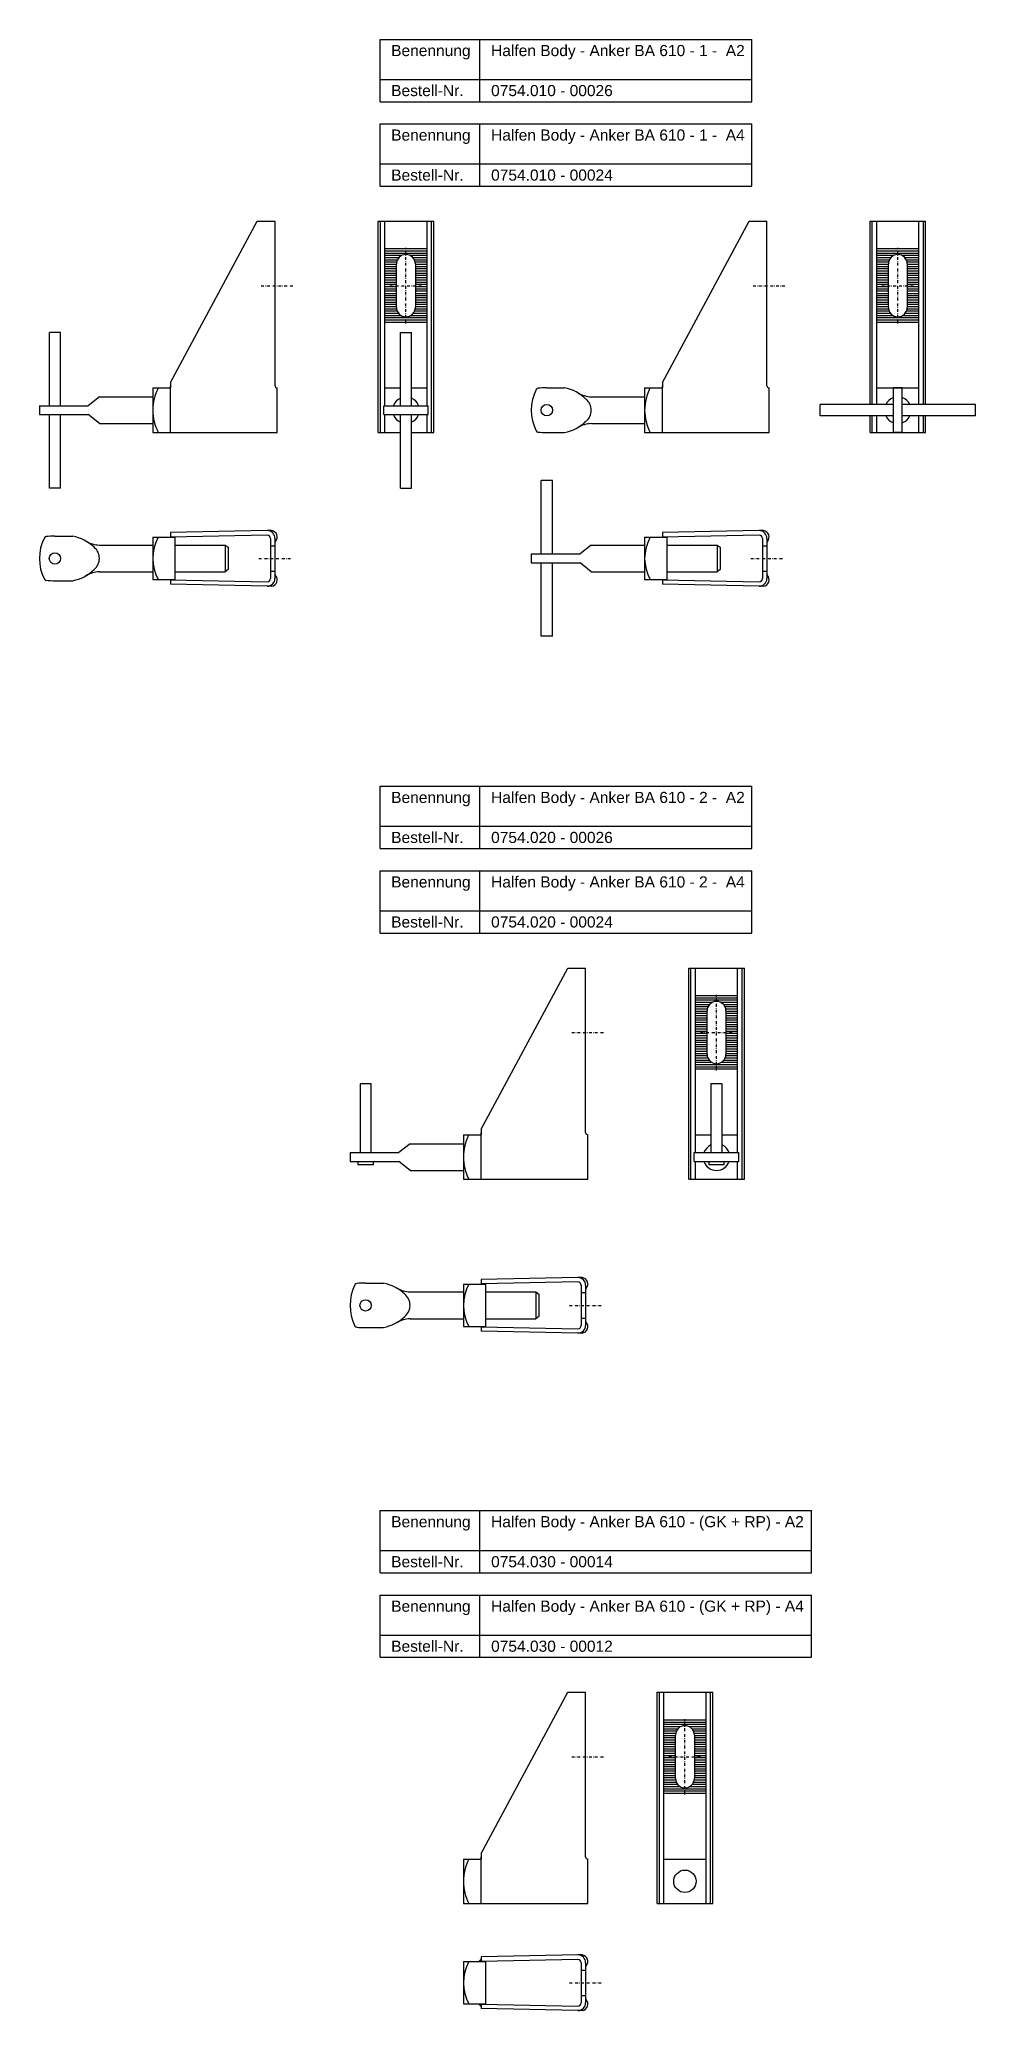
# Model space of a CAD drawing. Header units: millimetres. Extents: x -120 to 1185, y -484 to 859.
# Drawn here: x -120 to 301, y -28 to 859 of the extents above; entities that cross this region are included whole.
import ezdxf

# ---------------------------------------------------------------- set-up
doc = ezdxf.new("R2010")
doc.units = ezdxf.units.MM
doc.header["$LTSCALE"] = 10
doc.linetypes.add('STRICHPUNKT2', pattern=[0.5, 0.25, -0.125, 0, -0.125])
doc.layers.add('HALFEN', color=2, linetype='Continuous')
doc.styles.add('ARIAL50', font='ARIAL.TTF', dxfattribs={"height": 5})

msp = doc.modelspace()

# ---------------------------------------------------------------- texts
at = {"layer": 'HALFEN', "style": 'ARIAL50'}
for s, p in [('Benennung', (37.89, 851.04)), ('Halfen Body - Anker BA 610 - 1 -  A2', (82.85, 851.04)), ('Bestell-Nr.', (37.89, 833.04)), ('0754.010 - 00026', (82.85, 833.04)), ('Benennung', (37.89, 813.04)), ('Halfen Body - Anker BA 610 - 1 -  A4', (82.85, 813.04)), ('Bestell-Nr.', (37.89, 795.04)), ('0754.010 - 00024', (82.85, 795.04)), ('Benennung', (37.89, 515.16)), ('Halfen Body - Anker BA 610 - 2 -  A2', (82.85, 515.16)), ('Bestell-Nr.', (37.89, 497.16)), ('0754.020 - 00026', (82.85, 497.16)), ('Benennung', (37.89, 477.16)), ('Halfen Body - Anker BA 610 - 2 -  A4', (82.85, 477.16)), ('Bestell-Nr.', (37.89, 459.16)), ('0754.020 - 00024', (82.85, 459.16)), ('Benennung', (37.89, 189.45)), ('Halfen Body - Anker BA 610 - (GK + RP) - A2', (82.85, 189.45)), ('Bestell-Nr.', (37.89, 171.45)), ('0754.030 - 00014', (82.85, 171.45)), ('Benennung', (37.89, 151.45)), ('Halfen Body - Anker BA 610 - (GK + RP) - A4', (82.85, 151.45)), ('Bestell-Nr.', (37.89, 133.45)), ('0754.030 - 00012', (82.85, 133.45))]:
    msp.add_text(s, height=5, dxfattribs=at).set_placement(p)

# ---------------------------------------------------------------- linework, layer by layer
at = {"layer": 'HALFEN'}
for p, q in [((32.89, 858.54), (200.09, 858.54)), ((32.89, 830.54), (32.89, 858.54)), ((77.85, 830.54), (77.85, 858.54)), ((200.09, 830.54), (200.09, 858.54)), ((32.89, 840.54), (200.09, 840.54)), ((32.89, 830.54), (200.09, 830.54)), ((32.89, 820.54), (200.09, 820.54)), ((32.89, 792.54), (32.89, 820.54)), ((77.85, 792.54), (77.85, 820.54)), ((200.09, 792.54), (200.09, 820.54)), ((32.89, 802.54), (200.09, 802.54)), ((32.89, 792.54), (200.09, 792.54)), ((-61.38, 704.3), (-22.38, 776.8)), ((-22.38, 776.8), (-14.38, 776.8)), ((-14.38, 702.8), (-14.38, 776.8)), ((32.02, 681.8), (32.02, 776.8)), ((32.02, 776.8), (57.02, 776.8)), ((33.02, 681.8), (33.02, 776.8)), ((35.02, 693.8), (35.02, 776.8)), ((54.02, 693.8), (54.02, 776.8)), ((56.02, 681.8), (56.02, 776.8)), ((57.02, 681.8), (57.02, 776.8)), ((159.94, 704.3), (198.94, 776.8)), ((198.94, 776.8), (206.94, 776.8)), ((206.94, 702.8), (206.94, 776.8)), ((253.34, 776.8), (278.34, 776.8)), ((253.34, 694.3), (253.34, 776.8)), ((254.34, 694.3), (254.34, 776.8)), ((256.34, 694.3), (256.34, 776.8)), ((275.34, 694.3), (275.34, 776.8)), ((277.34, 694.3), (277.34, 776.8)), ((278.34, 694.3), (278.34, 776.8)), ((54.03, 764.3), (35.03, 764.3)), ((54.03, 763.3), (35.03, 763.3)), ((275.35, 764.3), (256.35, 764.3)), ((275.35, 763.3), (256.35, 763.3)), ((54.03, 762.3), (35.03, 762.3)), ((42.52, 761.3), (35.03, 761.3)), ((41.28, 760.3), (35.03, 760.3)), ((40.65, 759.3), (35.03, 759.3)), ((40.34, 758.3), (35.03, 758.3)), ((40.27, 757.3), (35.03, 757.3)), ((40.27, 756.3), (35.03, 756.3)), ((40.27, 755.3), (35.03, 755.3)), ((40.27, 754.3), (35.03, 754.3)), ((40.27, 738.05), (40.27, 757.55)), ((54.03, 761.3), (46.52, 761.3)), ((54.03, 760.3), (47.76, 760.3)), ((54.03, 759.3), (48.4, 759.3)), ((54.03, 758.3), (48.71, 758.3)), ((48.77, 757.55), (48.77, 738.05)), ((54.03, 757.3), (48.77, 757.3)), ((54.03, 756.3), (48.77, 756.3)), ((54.03, 755.3), (48.77, 755.3)), ((54.03, 754.3), (48.77, 754.3)), ((275.35, 762.3), (256.35, 762.3)), ((263.84, 761.3), (256.35, 761.3)), ((262.6, 760.3), (256.35, 760.3)), ((261.97, 759.3), (256.35, 759.3)), ((261.66, 758.3), (256.35, 758.3)), ((261.59, 757.3), (256.35, 757.3)), ((261.59, 756.3), (256.35, 756.3)), ((261.59, 755.3), (256.35, 755.3)), ((261.59, 754.3), (256.35, 754.3)), ((261.59, 738.05), (261.59, 757.55)), ((275.35, 761.3), (267.84, 761.3)), ((275.35, 760.3), (269.08, 760.3)), ((275.35, 759.3), (269.72, 759.3)), ((275.35, 758.3), (270.03, 758.3)), ((270.09, 757.55), (270.09, 738.05)), ((275.35, 757.3), (270.09, 757.3)), ((275.35, 756.3), (270.09, 756.3)), ((275.35, 755.3), (270.09, 755.3)), ((275.35, 754.3), (270.09, 754.3)), ((40.27, 753.3), (35.03, 753.3)), ((40.27, 752.3), (35.03, 752.3)), ((40.27, 751.3), (35.03, 751.3)), ((40.27, 750.3), (35.03, 750.3)), ((40.27, 749.3), (35.03, 749.3)), ((40.27, 748.3), (35.03, 748.3)), ((40.27, 747.3), (35.03, 747.3)), ((40.27, 746.3), (35.03, 746.3)), ((40.27, 745.3), (35.03, 745.3)), ((54.03, 753.3), (48.77, 753.3)), ((54.03, 752.3), (48.77, 752.3)), ((54.03, 751.3), (48.77, 751.3)), ((54.03, 750.3), (48.77, 750.3)), ((54.03, 749.3), (48.77, 749.3)), ((54.03, 748.3), (48.77, 748.3)), ((54.03, 747.3), (48.77, 747.3)), ((54.03, 746.3), (48.77, 746.3)), ((54.03, 745.3), (48.77, 745.3)), ((261.59, 753.3), (256.35, 753.3)), ((261.59, 752.3), (256.35, 752.3)), ((261.59, 751.3), (256.35, 751.3)), ((261.59, 750.3), (256.35, 750.3)), ((261.59, 749.3), (256.35, 749.3)), ((261.59, 748.3), (256.35, 748.3)), ((261.59, 747.3), (256.35, 747.3)), ((261.59, 746.3), (256.35, 746.3)), ((261.59, 745.3), (256.35, 745.3)), ((275.35, 753.3), (270.09, 753.3)), ((275.35, 752.3), (270.09, 752.3)), ((275.35, 751.3), (270.09, 751.3)), ((275.35, 750.3), (270.09, 750.3)), ((275.35, 749.3), (270.09, 749.3)), ((275.35, 748.3), (270.09, 748.3)), ((275.35, 747.3), (270.09, 747.3)), ((275.35, 746.3), (270.09, 746.3)), ((275.35, 745.3), (270.09, 745.3)), ((35.03, 744.3), (40.27, 744.3)), ((40.27, 743.3), (35.03, 743.3)), ((40.27, 742.3), (35.03, 742.3)), ((40.27, 741.3), (35.03, 741.3)), ((40.27, 740.3), (35.03, 740.3)), ((40.27, 739.3), (35.03, 739.3)), ((40.27, 738.3), (35.03, 738.3)), ((40.34, 737.3), (35.03, 737.3)), ((40.65, 736.3), (35.03, 736.3)), ((54.03, 736.3), (48.4, 736.3)), ((54.03, 737.3), (48.71, 737.3)), ((48.77, 744.3), (54.03, 744.3)), ((54.03, 743.3), (48.77, 743.3)), ((54.03, 742.3), (48.77, 742.3)), ((54.03, 741.3), (48.77, 741.3)), ((54.03, 740.3), (48.77, 740.3)), ((54.03, 739.3), (48.77, 739.3)), ((54.03, 738.3), (48.77, 738.3)), ((256.35, 744.3), (261.59, 744.3)), ((261.59, 743.3), (256.35, 743.3)), ((261.59, 742.3), (256.35, 742.3)), ((261.59, 741.3), (256.35, 741.3)), ((261.59, 740.3), (256.35, 740.3)), ((261.59, 739.3), (256.35, 739.3)), ((261.59, 738.3), (256.35, 738.3)), ((261.66, 737.3), (256.35, 737.3)), ((261.97, 736.3), (256.35, 736.3)), ((275.35, 736.3), (269.72, 736.3)), ((275.35, 737.3), (270.03, 737.3)), ((270.09, 744.3), (275.35, 744.3)), ((275.35, 743.3), (270.09, 743.3)), ((275.35, 742.3), (270.09, 742.3)), ((275.35, 741.3), (270.09, 741.3)), ((275.35, 740.3), (270.09, 740.3)), ((275.35, 739.3), (270.09, 739.3)), ((275.35, 738.3), (270.09, 738.3)), ((41.28, 735.3), (35.03, 735.3)), ((42.52, 734.3), (35.03, 734.3)), ((54.03, 733.3), (35.03, 733.3)), ((54.03, 732.3), (35.03, 732.3)), ((54.03, 731.3), (35.03, 731.3)), ((54.03, 734.3), (46.52, 734.3)), ((54.03, 735.3), (47.76, 735.3)), ((262.6, 735.3), (256.35, 735.3)), ((263.84, 734.3), (256.35, 734.3)), ((275.35, 733.3), (256.35, 733.3)), ((275.35, 732.3), (256.35, 732.3)), ((275.35, 731.3), (256.35, 731.3)), ((275.35, 734.3), (267.84, 734.3)), ((275.35, 735.3), (269.08, 735.3)), ((-115.88, 693.8), (-115.88, 726.8)), ((-110.88, 726.8), (-115.88, 726.8)), ((-110.88, 693.8), (-110.88, 726.8)), ((42.02, 693.8), (42.02, 726.8)), ((42.02, 726.8), (47.02, 726.8)), ((47.02, 693.8), (47.02, 726.8)), ((-69.38, 701.8), (-69.38, 681.8)), ((-69.38, 701.8), (-61.38, 701.8)), ((-61.38, 704.3), (-61.38, 701.8)), ((-61.38, 681.8), (-61.38, 702.8)), ((-13.38, 681.8), (-13.38, 701.8)), ((-13.38, 701.8), (-13.38, 701.8)), ((35.02, 701.8), (42.02, 701.8)), ((47.02, 701.8), (54.02, 701.8)), ((107.94, 701.8), (115.94, 701.8)), ((151.94, 701.8), (151.94, 681.8)), ((151.94, 701.8), (159.94, 701.8)), ((159.94, 704.3), (159.94, 701.8)), ((159.94, 681.8), (159.94, 702.8)), ((207.94, 681.8), (207.94, 701.8)), ((207.94, 701.8), (207.94, 701.8)), ((256.34, 701.8), (275.34, 701.8)), ((263.84, 681.8), (263.84, 701.8)), ((267.84, 701.8), (263.84, 701.8)), ((267.84, 681.8), (267.84, 701.8)), ((-120.38, 693.8), (-98.38, 693.8)), ((-120.38, 693.8), (-120.38, 689.8)), ((-93.38, 697.8), (-98.38, 693.8)), ((-93.38, 697.8), (-69.38, 697.8)), ((34.52, 693.8), (54.52, 693.8)), ((34.52, 689.8), (34.52, 693.8)), ((54.52, 689.8), (54.52, 693.8)), ((127.95, 697.8), (151.94, 697.8)), ((263.84, 694.3), (230.84, 694.3)), ((230.84, 689.3), (230.84, 694.3)), ((300.84, 694.3), (267.84, 694.3)), ((300.84, 689.3), (300.84, 694.3)), ((-120.38, 689.8), (-98.38, 689.8)), ((-115.88, 656.8), (-115.88, 689.8)), ((-110.88, 656.8), (-110.88, 689.8)), ((-93.38, 685.8), (-98.38, 689.8)), ((-93.38, 685.8), (-69.38, 685.8)), ((34.52, 689.8), (54.52, 689.8)), ((35.02, 681.8), (35.02, 689.8)), ((42.02, 656.8), (42.02, 689.8)), ((47.02, 656.8), (47.02, 689.8)), ((54.02, 681.8), (54.02, 689.8)), ((127.95, 685.8), (151.94, 685.8)), ((263.84, 689.3), (230.84, 689.3)), ((253.34, 681.8), (253.34, 689.3)), ((254.34, 681.8), (254.34, 689.3)), ((256.34, 681.8), (256.34, 689.3)), ((300.84, 689.3), (267.84, 689.3)), ((275.34, 681.8), (275.34, 689.3)), ((277.34, 681.8), (277.34, 689.3)), ((278.34, 681.8), (278.34, 689.3)), ((-69.38, 681.8), (-13.38, 681.8)), ((32.02, 681.8), (42.02, 681.8)), ((47.02, 681.8), (57.02, 681.8)), ((107.94, 681.8), (115.94, 681.8)), ((151.94, 681.8), (207.94, 681.8)), ((253.34, 681.8), (278.34, 681.8)), ((267.84, 681.8), (263.84, 681.8)), ((-110.88, 656.8), (-115.88, 656.8)), ((42.02, 656.8), (47.02, 656.8)), ((105.44, 627.13), (105.44, 660.13)), ((110.44, 660.13), (105.44, 660.13)), ((110.44, 627.13), (110.44, 660.13)), ((-113.38, 635.13), (-105.38, 635.13)), ((-93.37, 631.13), (-69.38, 631.13)), ((-69.38, 634.63), (-69.38, 615.63)), ((-69.38, 634.63), (-59.38, 634.63)), ((-17.89, 637.63), (-61.38, 636.73)), ((-61.38, 636.73), (-61.38, 634.73)), ((-17.89, 635.63), (-61.38, 634.73)), ((-59.38, 634.63), (-59.38, 615.63)), ((-59.38, 631.13), (-36.78, 631.13)), ((-36.78, 631.13), (-36.78, 619.13)), ((-36.78, 631.13), (-35.38, 630.13)), ((-35.38, 630.13), (-35.38, 620.13)), ((-15.89, 637.63), (-17.89, 637.63)), ((-16.39, 634.13), (-16.39, 616.13)), ((-14.39, 634.13), (-14.39, 616.13)), ((127.94, 631.13), (122.94, 627.13)), ((127.94, 631.13), (151.94, 631.13)), ((151.94, 634.63), (151.94, 615.63)), ((151.94, 634.63), (161.94, 634.63)), ((203.43, 637.63), (159.94, 636.73)), ((159.94, 636.73), (159.94, 634.73)), ((203.43, 635.63), (159.94, 634.73)), ((161.94, 634.63), (161.94, 615.63)), ((161.94, 631.13), (184.54, 631.13)), ((184.54, 631.13), (184.54, 619.13)), ((184.54, 631.13), (185.94, 630.13)), ((185.94, 630.13), (185.94, 620.13)), ((205.43, 637.63), (203.43, 637.63)), ((204.93, 634.13), (204.93, 616.13)), ((206.93, 634.13), (206.93, 616.13)), ((100.94, 627.13), (122.94, 627.13)), ((100.94, 627.13), (100.94, 623.13)), ((100.94, 623.13), (122.94, 623.13)), ((105.44, 590.13), (105.44, 623.13)), ((110.44, 590.13), (110.44, 623.13)), ((127.94, 619.13), (122.94, 623.13)), ((-113.38, 615.13), (-105.38, 615.13)), ((-93.37, 619.13), (-69.38, 619.13)), ((-69.38, 615.63), (-59.38, 615.63)), ((-61.38, 615.53), (-17.89, 614.63)), ((-61.38, 615.53), (-61.38, 613.53)), ((-17.89, 612.63), (-61.38, 613.53)), ((-59.38, 619.13), (-36.78, 619.13)), ((-35.38, 620.13), (-36.78, 619.13)), ((-15.89, 612.63), (-17.89, 612.63)), ((127.94, 619.13), (151.94, 619.13)), ((151.94, 615.63), (161.94, 615.63)), ((159.94, 615.53), (203.43, 614.63)), ((159.94, 615.53), (159.94, 613.53)), ((203.43, 612.63), (159.94, 613.53)), ((161.94, 619.13), (184.54, 619.13)), ((185.94, 620.13), (184.54, 619.13)), ((205.43, 612.63), (203.43, 612.63)), ((110.44, 590.13), (105.44, 590.13)), ((32.89, 522.66), (200.09, 522.66)), ((32.89, 494.66), (32.89, 522.66)), ((77.85, 494.66), (77.85, 522.66)), ((200.09, 494.66), (200.09, 522.66)), ((32.89, 504.66), (200.09, 504.66)), ((32.89, 494.66), (200.09, 494.66)), ((32.89, 484.66), (200.09, 484.66)), ((32.89, 456.66), (32.89, 484.66)), ((77.85, 456.66), (77.85, 484.66)), ((200.09, 456.66), (200.09, 484.66)), ((32.89, 466.66), (200.09, 466.66)), ((32.89, 456.66), (200.09, 456.66)), ((78.39, 368.42), (117.39, 440.92)), ((117.39, 440.92), (125.39, 440.92)), ((125.39, 366.92), (125.39, 440.92)), ((171.79, 345.92), (171.79, 440.92)), ((171.79, 440.92), (196.79, 440.92)), ((172.79, 345.92), (172.79, 440.92)), ((174.79, 357.92), (174.79, 440.92)), ((193.79, 357.92), (193.79, 440.92)), ((195.79, 345.92), (195.79, 440.92)), ((196.79, 345.92), (196.79, 440.92)), ((193.8, 428.42), (174.8, 428.42)), ((193.8, 427.42), (174.8, 427.42)), ((193.8, 426.42), (174.8, 426.42)), ((182.29, 425.42), (174.8, 425.42)), ((181.05, 424.42), (174.8, 424.42)), ((180.42, 423.42), (174.8, 423.42)), ((180.11, 422.42), (174.8, 422.42)), ((180.04, 421.42), (174.8, 421.42)), ((180.04, 420.42), (174.8, 420.42)), ((180.04, 419.42), (174.8, 419.42)), ((180.04, 418.42), (174.8, 418.42)), ((180.04, 417.42), (174.8, 417.42)), ((180.04, 402.17), (180.04, 421.67)), ((193.8, 425.42), (186.29, 425.42)), ((193.8, 424.42), (187.53, 424.42)), ((193.8, 423.42), (188.17, 423.42)), ((193.8, 422.42), (188.48, 422.42)), ((188.54, 421.67), (188.54, 402.17)), ((193.8, 421.42), (188.54, 421.42)), ((193.8, 420.42), (188.54, 420.42)), ((193.8, 419.42), (188.54, 419.42)), ((193.8, 418.42), (188.54, 418.42)), ((193.8, 417.42), (188.54, 417.42)), ((180.04, 416.42), (174.8, 416.42)), ((180.04, 415.42), (174.8, 415.42)), ((180.04, 414.42), (174.8, 414.42)), ((180.04, 413.42), (174.8, 413.42)), ((180.04, 412.42), (174.8, 412.42)), ((180.04, 411.42), (174.8, 411.42)), ((180.04, 410.42), (174.8, 410.42)), ((180.04, 409.42), (174.8, 409.42)), ((174.8, 408.42), (180.04, 408.42)), ((193.8, 416.42), (188.54, 416.42)), ((193.8, 415.42), (188.54, 415.42)), ((193.8, 414.42), (188.54, 414.42)), ((193.8, 413.42), (188.54, 413.42)), ((193.8, 412.42), (188.54, 412.42)), ((193.8, 411.42), (188.54, 411.42)), ((193.8, 410.42), (188.54, 410.42)), ((193.8, 409.42), (188.54, 409.42)), ((188.54, 408.42), (193.8, 408.42)), ((180.04, 407.42), (174.8, 407.42)), ((180.04, 406.42), (174.8, 406.42)), ((180.04, 405.42), (174.8, 405.42)), ((180.04, 404.42), (174.8, 404.42)), ((180.04, 403.42), (174.8, 403.42)), ((180.04, 402.42), (174.8, 402.42)), ((180.11, 401.42), (174.8, 401.42)), ((180.42, 400.42), (174.8, 400.42)), ((181.05, 399.42), (174.8, 399.42)), ((193.8, 399.42), (187.53, 399.42)), ((193.8, 400.42), (188.17, 400.42)), ((193.8, 401.42), (188.48, 401.42)), ((193.8, 407.42), (188.54, 407.42)), ((193.8, 406.42), (188.54, 406.42)), ((193.8, 405.42), (188.54, 405.42)), ((193.8, 404.42), (188.54, 404.42)), ((193.8, 403.42), (188.54, 403.42)), ((193.8, 402.42), (188.54, 402.42)), ((182.29, 398.42), (174.8, 398.42)), ((193.8, 397.42), (174.8, 397.42)), ((193.8, 396.42), (174.8, 396.42)), ((193.8, 395.42), (174.8, 395.42)), ((193.8, 398.42), (186.29, 398.42)), ((23.89, 388.92), (23.89, 357.92)), ((28.89, 388.92), (23.89, 388.92)), ((28.89, 357.92), (28.89, 388.92)), ((181.79, 388.92), (181.79, 357.92)), ((186.79, 388.92), (181.79, 388.92)), ((186.79, 357.92), (186.79, 388.92)), ((70.39, 365.92), (70.39, 345.92)), ((70.39, 365.92), (78.39, 365.92)), ((78.39, 368.42), (78.39, 365.92)), ((78.39, 345.92), (78.39, 366.92)), ((126.39, 345.92), (126.39, 365.92)), ((126.39, 365.92), (126.39, 365.92)), ((174.79, 365.92), (181.79, 365.92)), ((186.79, 365.92), (193.79, 365.92)), ((19.39, 357.92), (41.39, 357.92)), ((19.39, 357.92), (19.39, 353.92)), ((46.39, 361.92), (41.39, 357.92)), ((46.39, 361.92), (70.39, 361.92)), ((174.29, 357.92), (194.29, 357.92)), ((174.29, 353.92), (174.29, 357.92)), ((194.29, 353.92), (194.29, 357.92)), ((19.39, 353.92), (41.39, 353.92)), ((22.89, 353.92), (22.89, 352.42)), ((29.89, 352.42), (22.89, 352.42)), ((29.89, 352.42), (29.89, 353.92)), ((46.39, 349.92), (41.39, 353.92)), ((46.39, 349.92), (70.39, 349.92)), ((70.39, 345.92), (126.39, 345.92)), ((171.79, 345.92), (196.79, 345.92)), ((174.29, 353.92), (194.29, 353.92)), ((174.79, 345.92), (174.79, 353.92)), ((180.79, 353.92), (180.79, 352.42)), ((187.79, 352.42), (180.79, 352.42)), ((187.79, 352.42), (187.79, 353.92)), ((193.79, 345.92), (193.79, 353.92)), ((121.88, 301.74), (78.39, 300.84)), ((123.88, 301.74), (121.88, 301.74)), ((26.39, 299.24), (34.39, 299.24)), ((46.4, 295.24), (70.39, 295.24)), ((70.39, 298.74), (70.39, 279.74)), ((70.39, 298.74), (80.39, 298.74)), ((78.39, 300.84), (78.39, 298.84)), ((121.88, 299.74), (78.39, 298.84)), ((80.39, 298.74), (80.39, 279.74)), ((80.39, 295.24), (102.99, 295.24)), ((102.99, 295.24), (102.99, 283.24)), ((102.99, 295.24), (104.39, 294.24)), ((104.39, 294.24), (104.39, 284.24)), ((123.38, 298.24), (123.38, 280.24)), ((125.38, 298.24), (125.38, 280.24)), ((104.39, 284.24), (102.99, 283.24)), ((26.39, 279.24), (34.39, 279.24)), ((46.4, 283.24), (70.39, 283.24)), ((70.39, 279.74), (80.39, 279.74)), ((78.39, 279.64), (121.88, 278.74)), ((78.39, 279.64), (78.39, 277.64)), ((121.88, 276.74), (78.39, 277.64)), ((80.39, 283.24), (102.99, 283.24)), ((123.88, 276.74), (121.88, 276.74)), ((32.89, 196.95), (226.94, 196.95)), ((32.89, 168.95), (32.89, 196.95)), ((77.85, 168.95), (77.85, 196.95)), ((226.94, 168.95), (226.94, 196.95)), ((32.89, 178.95), (226.94, 178.95)), ((32.89, 168.95), (226.94, 168.95)), ((32.89, 158.95), (226.94, 158.95)), ((32.89, 130.95), (32.89, 158.95)), ((77.85, 130.95), (77.85, 158.95)), ((226.94, 130.95), (226.94, 158.95)), ((32.89, 140.95), (226.94, 140.95)), ((32.89, 130.95), (226.94, 130.95)), ((78.39, 42.71), (117.39, 115.21)), ((117.39, 115.21), (125.39, 115.21)), ((125.39, 41.21), (125.39, 115.21)), ((157.57, 20.21), (157.57, 115.21)), ((157.57, 115.21), (182.57, 115.21)), ((158.57, 20.21), (158.57, 115.21)), ((160.57, 20.21), (160.57, 115.21)), ((179.57, 20.21), (179.57, 115.21)), ((181.57, 20.21), (181.57, 115.21)), ((182.57, 20.21), (182.57, 115.21)), ((179.57, 102.71), (160.57, 102.71)), ((179.57, 101.71), (160.57, 101.71)), ((179.57, 100.71), (160.57, 100.71)), ((168.07, 99.71), (160.57, 99.71)), ((166.83, 98.71), (160.57, 98.71)), ((166.19, 97.71), (160.57, 97.71)), ((179.57, 99.71), (172.07, 99.71)), ((179.57, 98.71), (173.31, 98.71)), ((179.57, 97.71), (173.94, 97.71)), ((165.88, 96.71), (160.57, 96.71)), ((165.82, 95.71), (160.57, 95.71)), ((165.82, 94.71), (160.57, 94.71)), ((165.82, 93.71), (160.57, 93.71)), ((165.82, 92.71), (160.57, 92.71)), ((165.82, 91.71), (160.57, 91.71)), ((165.82, 90.71), (160.57, 90.71)), ((165.82, 89.71), (160.57, 89.71)), ((165.82, 88.71), (160.57, 88.71)), ((165.82, 76.46), (165.82, 95.96)), ((179.57, 96.71), (174.25, 96.71)), ((174.32, 95.96), (174.32, 76.46)), ((179.57, 95.71), (174.32, 95.71)), ((179.57, 94.71), (174.32, 94.71)), ((179.57, 93.71), (174.32, 93.71)), ((179.57, 92.71), (174.32, 92.71)), ((179.57, 91.71), (174.32, 91.71)), ((179.57, 90.71), (174.32, 90.71)), ((179.57, 89.71), (174.32, 89.71)), ((179.57, 88.71), (174.32, 88.71)), ((165.82, 87.71), (160.57, 87.71)), ((165.82, 86.71), (160.57, 86.71)), ((165.82, 85.71), (160.57, 85.71)), ((165.82, 84.71), (160.57, 84.71)), ((165.82, 83.71), (160.57, 83.71)), ((160.57, 82.71), (165.82, 82.71)), ((165.82, 81.71), (160.57, 81.71)), ((165.82, 80.71), (160.57, 80.71)), ((179.57, 87.71), (174.32, 87.71)), ((179.57, 86.71), (174.32, 86.71)), ((179.57, 85.71), (174.32, 85.71)), ((179.57, 84.71), (174.32, 84.71)), ((179.57, 83.71), (174.32, 83.71)), ((174.32, 82.71), (179.57, 82.71)), ((179.57, 81.71), (174.32, 81.71)), ((179.57, 80.71), (174.32, 80.71)), ((165.82, 79.71), (160.57, 79.71)), ((165.82, 78.71), (160.57, 78.71)), ((165.82, 77.71), (160.57, 77.71)), ((165.82, 76.71), (160.57, 76.71)), ((165.88, 75.71), (160.57, 75.71)), ((166.19, 74.71), (160.57, 74.71)), ((166.83, 73.71), (160.57, 73.71)), ((168.07, 72.71), (160.57, 72.71)), ((179.57, 71.71), (160.57, 71.71)), ((179.57, 72.71), (172.07, 72.71)), ((179.57, 73.71), (173.31, 73.71)), ((179.57, 74.71), (173.94, 74.71)), ((179.57, 75.71), (174.25, 75.71)), ((179.57, 79.71), (174.32, 79.71)), ((179.57, 78.71), (174.32, 78.71)), ((179.57, 77.71), (174.32, 77.71)), ((179.57, 76.71), (174.32, 76.71)), ((179.57, 70.71), (160.57, 70.71)), ((179.57, 69.71), (160.57, 69.71)), ((70.39, 40.21), (70.39, 20.21)), ((70.39, 40.21), (78.39, 40.21)), ((78.39, 42.71), (78.39, 40.21)), ((78.39, 20.21), (78.39, 41.21)), ((126.39, 20.21), (126.39, 40.21)), ((126.39, 40.21), (126.39, 40.21)), ((160.57, 40.21), (179.57, 40.21)), ((70.39, 20.21), (126.39, 20.21)), ((157.57, 20.21), (182.57, 20.21)), ((70.39, -5.91), (70.39, -24.91)), ((70.39, -5.91), (80.39, -5.91)), ((121.88, -2.91), (78.39, -3.81)), ((78.39, -3.81), (78.39, -5.81)), ((121.88, -4.91), (78.39, -5.81)), ((80.39, -5.91), (80.39, -24.91)), ((123.88, -2.91), (121.88, -2.91)), ((123.38, -6.41), (123.38, -24.41)), ((125.38, -6.41), (125.38, -24.41)), ((70.39, -24.91), (80.39, -24.91)), ((78.39, -25.01), (121.88, -25.91)), ((78.39, -25.01), (78.39, -27.01)), ((121.88, -27.91), (78.39, -27.01)), ((123.88, -27.91), (121.88, -27.91))]:
    msp.add_line(p, q, dxfattribs=at)
at = {"layer": 'HALFEN', "color": 1, "linetype": 'STRICHPUNKT2', "ltscale": 0.5}
for p, q in [((44.52, 730.8), (44.52, 764.8)), ((265.84, 730.8), (265.84, 764.8)), ((-20.63, 747.8), (-6.13, 747.8)), ((37.27, 747.8), (51.77, 747.8)), ((200.69, 747.8), (215.19, 747.8)), ((258.59, 747.8), (273.09, 747.8)), ((-21.64, 625.13), (-7.14, 625.13)), ((199.68, 625.13), (214.18, 625.13)), ((184.29, 394.92), (184.29, 428.92)), ((119.14, 411.92), (133.64, 411.92)), ((177.04, 411.92), (191.54, 411.92)), ((118.13, 289.24), (132.63, 289.24)), ((170.07, 69.21), (170.07, 103.21)), ((119.14, 86.21), (133.64, 86.21)), ((162.82, 86.21), (177.32, 86.21)), ((118.13, -15.41), (132.63, -15.41))]:
    msp.add_line(p, q, dxfattribs=at)
at = {"layer": 'HALFEN', "ltscale": 0.4}
for p, q in [((-16.39, 630.83), (-14.39, 630.83)), ((204.93, 630.83), (206.93, 630.83)), ((-16.39, 619.43), (-14.39, 619.43)), ((204.93, 619.43), (206.93, 619.43)), ((123.38, 294.94), (125.38, 294.94)), ((123.38, 283.54), (125.38, 283.54)), ((123.38, -9.71), (125.38, -9.71)), ((123.38, -21.11), (125.38, -21.11))]:
    msp.add_line(p, q, dxfattribs=at)
at = {"layer": 'HALFEN'}
for centre, radius in [((107.94, 691.8), 2.55), ((-113.38, 625.13), 2.55), ((26.39, 289.24), 2.55), ((170.07, 30.21), 5.05)]:
    msp.add_circle(centre, radius, dxfattribs=at)
for centre, radius, start, end in [((44.52, 757.55), 4.25, 0, 180), ((265.84, 757.55), 4.25, 0, 180), ((44.52, 738.05), 4.25, 180, 0), ((265.84, 738.05), 4.25, 180, 0), ((-48.13, 691.8), 21.25, 151.92751, 208.07249), ((-13.38, 702.8), 1, 180, 270), ((121.49, 691.8), 20.55, 153.10667, 206.89333), ((104.05, 700.65), 1, 95.71948, 153.10667), ((107.28, 668.43), 33.38, 88.87071, 95.71948), ((112.47, 683.41), 18.71, 45.68888, 79.34138), ((173.19, 691.8), 21.25, 151.92751, 208.07249), ((207.94, 702.8), 1, 180, 270), ((44.52, 691.8), 6, 114.62432, 160.52878), ((44.52, 691.8), 6, 19.47122, 65.37568), ((128.64, 711.36), 13.57, 240.09537, 267.05052), ((121.51, 691.8), 6.43, 308.92503, 51.07497), ((265.84, 691.8), 6, 109.47122, 155.37568), ((265.84, 691.8), 6, 24.62432, 70.52878), ((44.52, 691.8), 6, 199.47122, 245.37568), ((44.52, 691.8), 6, 294.62432, 340.52878), ((112.47, 700.19), 18.71, 280.65862, 314.31112), ((128.64, 672.25), 13.57, 92.94948, 119.90463), ((265.84, 691.8), 6, 204.62432, 250.52878), ((265.84, 691.8), 6, 289.47122, 335.37568), ((104.05, 682.96), 1, 206.89333, 264.28052), ((107.28, 715.18), 33.38, 264.28052, 271.12929), ((-99.83, 625.13), 20.55, 153.10667, 206.89333), ((-117.27, 633.97), 1, 95.71948, 153.10667), ((-114.04, 601.75), 33.38, 88.87071, 95.71948), ((-108.85, 616.74), 18.71, 45.68888, 79.34138), ((-92.68, 644.68), 13.57, 240.09537, 267.05052), ((-99.81, 625.13), 6.43, 308.92503, 51.07497), ((-50.08, 625.13), 19.3, 150.51287, 209.48713), ((-17.89, 634.13), 3.5, 0, 90), ((-17.89, 634.13), 1.5, 0, 90), ((-17.89, 634.13), 1.5, 360, 90), ((-16.3, 634.74), 2.92, 317.95538, 81.94969), ((-13.39, 632.12), 1, 137.95538, 180), ((171.24, 625.13), 19.3, 150.51287, 209.48713), ((203.43, 634.13), 3.5, 0, 90), ((203.43, 634.13), 1.5, 0, 90), ((203.43, 634.13), 1.5, 360, 90), ((205.02, 634.74), 2.92, 317.95538, 81.94969), ((207.93, 632.12), 1, 137.95538, 180), ((-117.27, 616.28), 1, 206.89333, 264.28052), ((-114.04, 648.5), 33.38, 264.28052, 271.12929), ((-108.85, 633.52), 18.71, 280.65862, 314.31112), ((-92.68, 605.57), 13.57, 92.94948, 119.90463), ((-17.89, 616.13), 1.5, 270, 0), ((-17.89, 616.13), 3.5, 270, 0), ((-16.3, 615.51), 2.92, 278.05031, 42.04462), ((-13.39, 618.14), 1, 180, 222.04462), ((203.43, 616.13), 1.5, 270, 0), ((203.43, 616.13), 3.5, 270, 0), ((205.02, 615.51), 2.92, 278.05031, 42.04462), ((207.93, 618.14), 1, 180, 222.04462), ((184.29, 421.67), 4.25, 0, 180), ((184.29, 402.17), 4.25, 180, 0), ((91.64, 355.92), 21.25, 151.92751, 208.07249), ((126.39, 366.92), 1, 180, 270), ((184.29, 355.92), 6, 114.62432, 160.52878), ((184.29, 355.92), 6, 19.47122, 65.37568), ((184.29, 355.92), 6, 199.47122, 340.52878), ((121.88, 298.24), 3.5, 0, 90), ((123.47, 298.86), 2.92, 317.95538, 81.94969), ((39.94, 289.24), 20.55, 153.10667, 206.89333), ((22.5, 298.09), 1, 95.71948, 153.10667), ((25.73, 265.87), 33.38, 88.87071, 95.71948), ((30.92, 280.85), 18.71, 45.68888, 79.34138), ((47.09, 308.8), 13.57, 240.09537, 267.05052), ((39.96, 289.24), 6.43, 308.92503, 51.07497), ((89.69, 289.24), 19.3, 150.51287, 209.48713), ((121.88, 298.24), 1.5, 0, 90), ((121.88, 298.24), 1.5, 360, 90), ((126.38, 296.23), 1, 137.95538, 180), ((30.92, 297.63), 18.71, 280.65862, 314.31112), ((22.5, 280.4), 1, 206.89333, 264.28052), ((25.73, 312.62), 33.38, 264.28052, 271.12929), ((47.09, 269.69), 13.57, 92.94948, 119.90463), ((121.88, 280.24), 1.5, 270, 0), ((121.88, 280.24), 3.5, 270, 0), ((123.47, 279.63), 2.92, 278.05031, 42.04462), ((126.38, 282.25), 1, 180, 222.04462), ((170.07, 95.96), 4.25, 0, 180), ((170.07, 76.46), 4.25, 180, 0), ((91.64, 30.21), 21.25, 151.92751, 208.07249), ((126.39, 41.21), 1, 180, 270), ((89.69, -15.41), 19.3, 150.51287, 209.48713), ((121.88, -6.41), 3.5, 0, 90), ((121.88, -6.41), 1.5, 0, 90), ((121.88, -6.41), 1.5, 360, 90), ((123.47, -5.8), 2.92, 317.95538, 81.94969), ((126.38, -8.43), 1, 137.95538, 180), ((121.88, -24.41), 1.5, 270, 0), ((121.88, -24.41), 3.5, 270, 0), ((123.47, -25.03), 2.92, 278.05031, 42.04462), ((126.38, -22.4), 1, 180, 222.04462)]:
    msp.add_arc(centre, radius, start, end, dxfattribs=at)
for points in [[(78.39, -5.91), (78.39, -4.41), (76.89, -5.91)], [(78.39, -24.91), (78.39, -26.41), (76.89, -24.91)]]:
    msp.add_solid(points, dxfattribs=at)

msp.set_redraw_order([(e.dxf.handle, doc.entitydb.next_handle()) for e in msp.query("TEXT MTEXT ATTDEF DIMENSION ARC_DIMENSION")])  # texts and dimensions are drawn at this point

doc.saveas('drawing.dxf')
